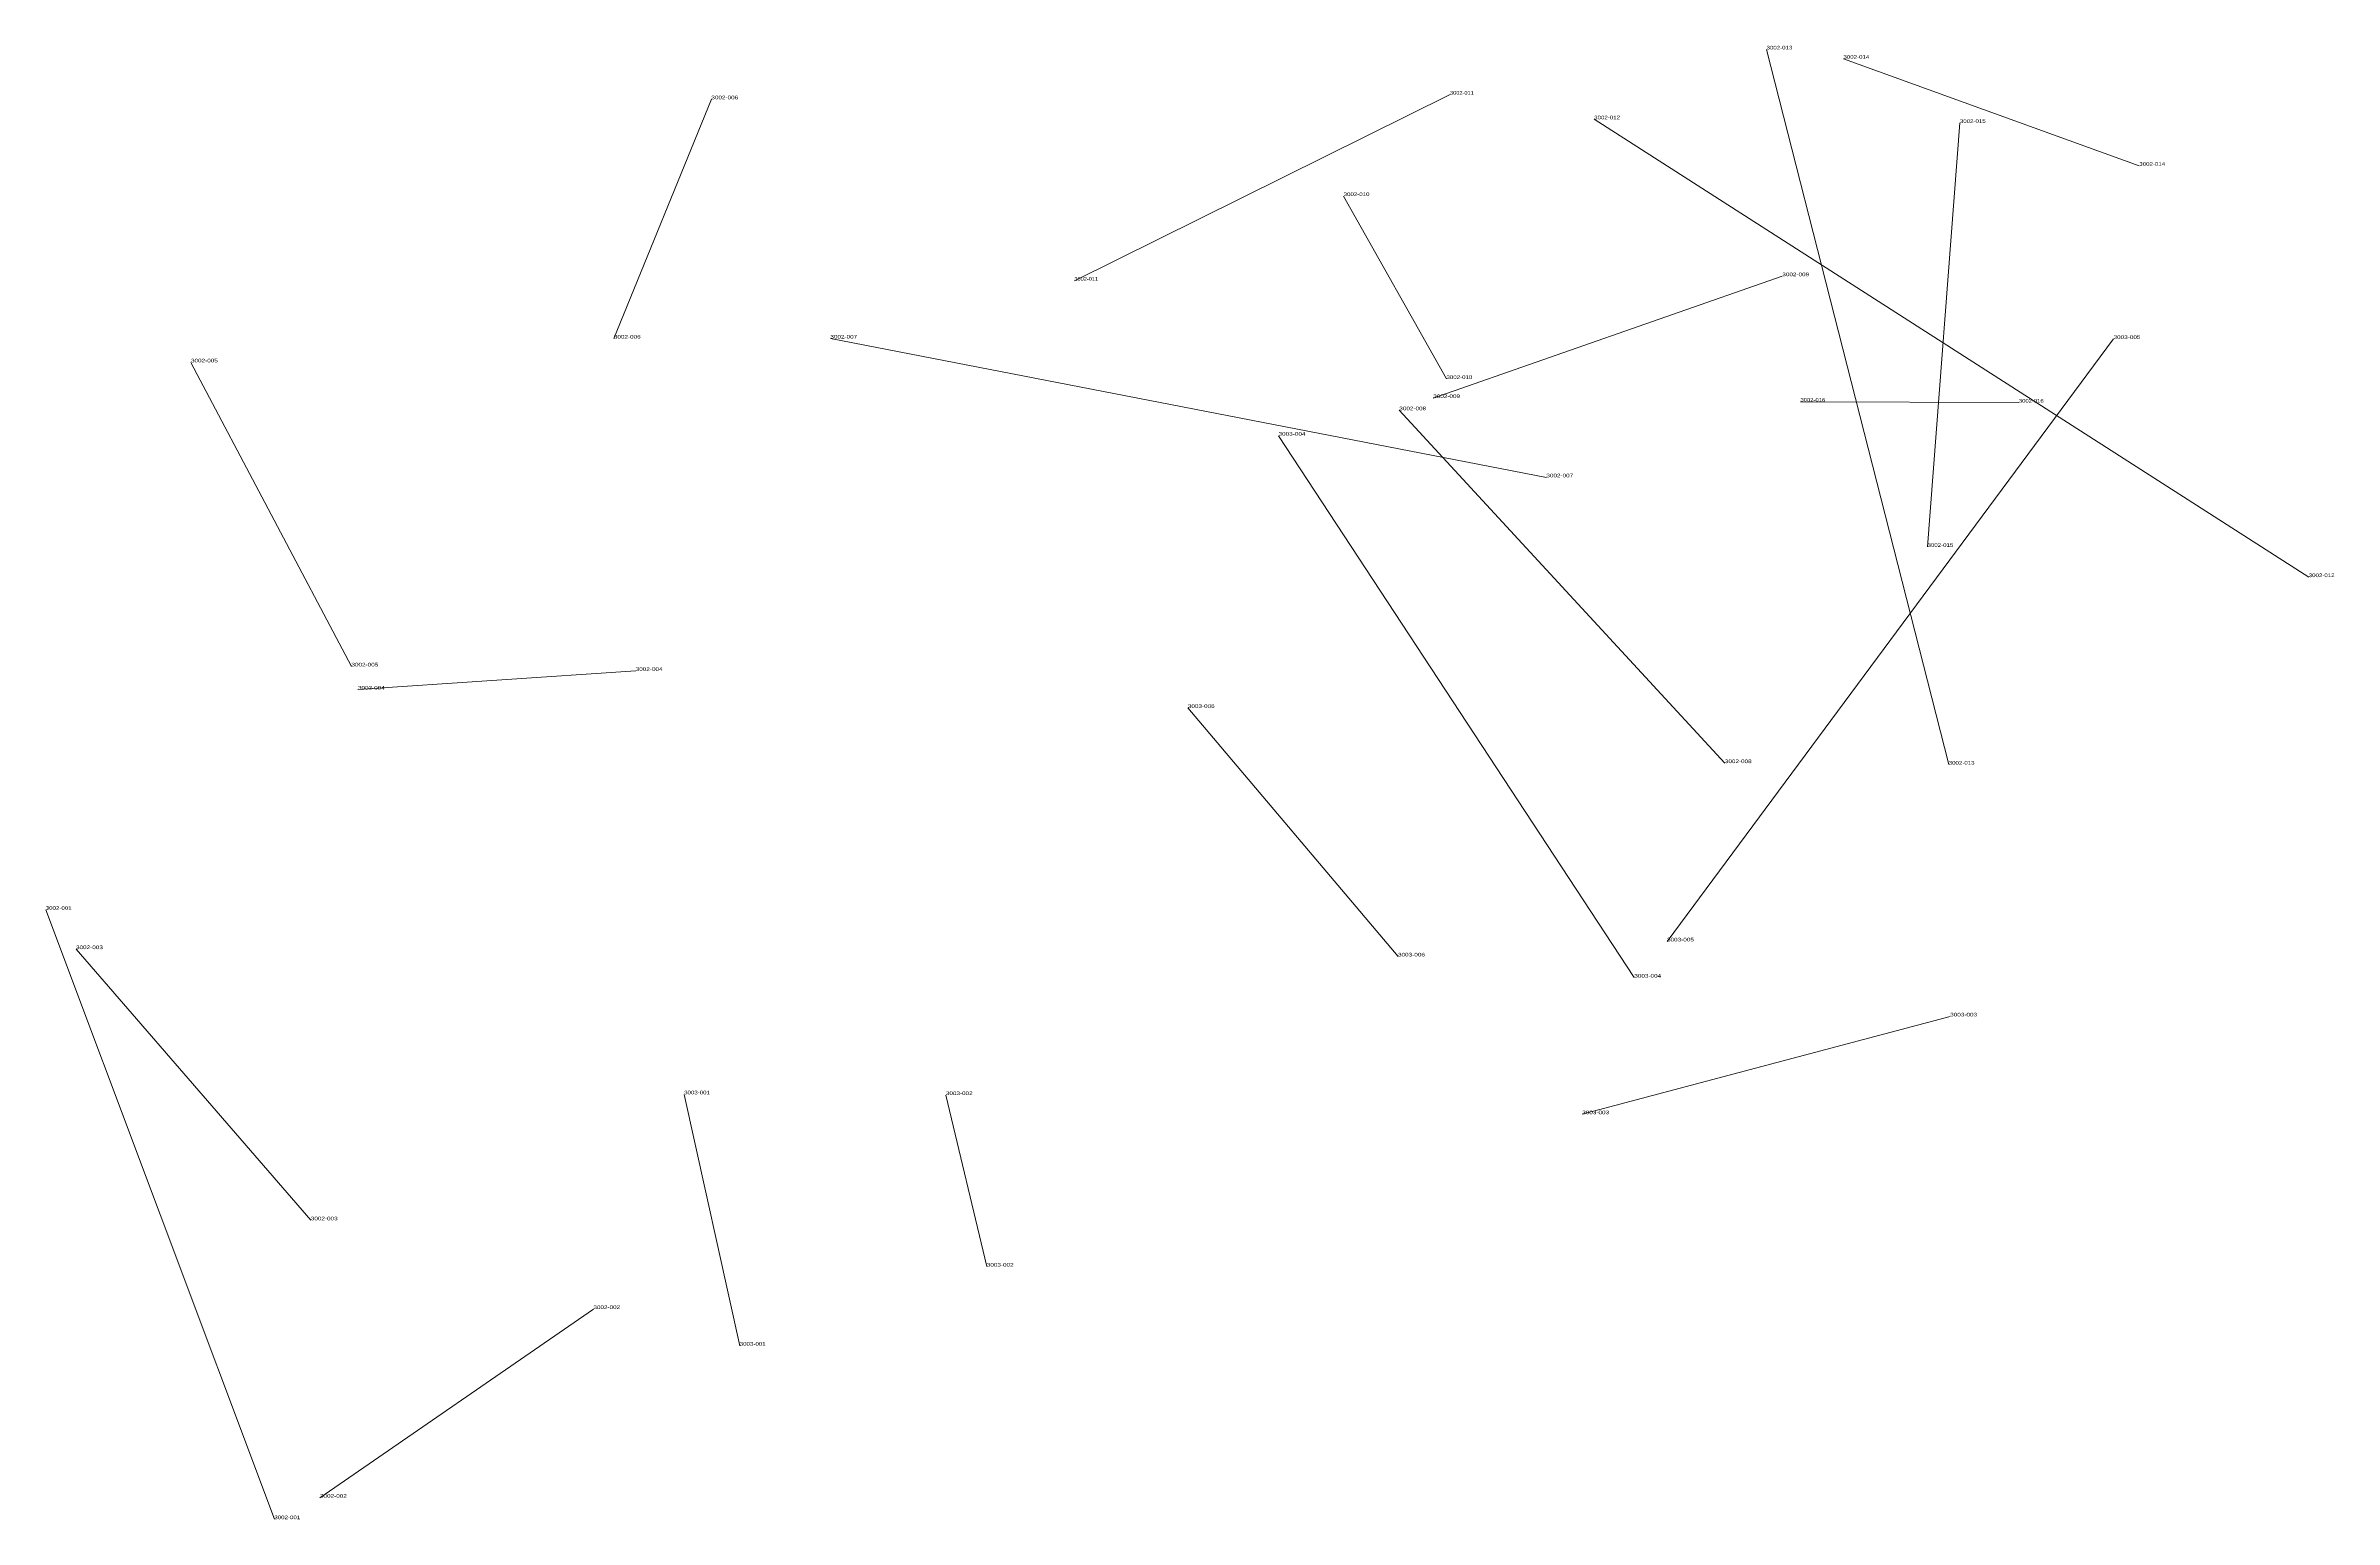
# Model space of a CAD drawing. Header units: metres. Extents: x 571156 to 607184, y 703608 to 727431.
# Drawn here: x 583324 to 584576, y 715385 to 716192 of the extents above; entities that cross this region are included whole.
import ezdxf

# ---------------------------------------------------------------- set-up
doc = ezdxf.new("R2010")
doc.units = ezdxf.units.M
doc.header["$LTSCALE"] = 0.8
doc.layers.add('60', color=7, linetype='Continuous', lineweight=13)
doc.layers.add('61', color=7, linetype='Continuous')

msp = doc.modelspace()

# ---------------------------------------------------------------- linework, layer by layer
at = {"layer": '60'}
for p, q in [((584265.42, 716189.5), (584365.11, 715798.03)), ((584307.51, 716184.39), (584469.41, 716125.82)), ((583634.66, 716031.23), (583688.02, 716162.24)), ((584092.23, 716164.81), (583886.67, 716062.91)), ((584171.12, 716151.27), (584562.11, 715900.67)), ((584371.23, 716149.28), (584353.52, 715917.23)), ((584090.29, 716009.13), (584034.01, 716109.26)), ((584083.03, 715998.67), (584274.06, 716065.39)), ((583753.14, 716031.26), (584144.93, 715955.3)), ((584210.97, 715701.27), (584455.33, 716031.04)), ((583491.06, 715851.79), (583403.27, 716018.21)), ((584403.51, 715996.19), (584283.99, 715996.69)), ((584064.47, 715992.02), (584242.6, 715798.86)), ((584193.06, 715681.44), (583998.42, 715978.07)), ((583494.61, 715839.11), (583646.63, 715849.35)), ((584063.77, 715693.04), (583948.75, 715829.07)), ((583448.89, 715385.03), (583323.81, 715718.57)), ((583468.83, 715548.62), (583340.36, 715697.05)), ((584164.57, 715606.69), (584365.94, 715660.21)), ((583703.59, 715479.99), (583673.12, 715617.58)), ((583838.74, 715523.26), (583816.32, 715617.17)), ((583473.86, 715396.75), (583623.45, 715500.04))]:
    msp.add_line(p, q, dxfattribs=at)

# ---------------------------------------------------------------- texts
for s, width, p in [('3002-006', 1.3, (583688.02, 716162.24)), ('3002-014', 1.25, (584469.41, 716125.82)), ('3002-010', 1.25, (584034.01, 716109.26)), ('3002-009', 1.3, (584274.06, 716065.39)), ('3002-011', 1.15, (583886.67, 716062.91)), ('3003-005', 1.3, (584455.33, 716031.04)), ('3002-005', 1.3, (583403.27, 716018.21)), ('3002-016', 1.2, (584283.99, 715996.69)), ('3003-004', 1.3, (583998.42, 715978.07)), ('3002-007', 1.3, (584144.93, 715955.3)), ('3002-015', 1.25, (584353.52, 715917.23)), ('3002-012', 1.25, (584562.11, 715900.67)), ('3002-004', 1.3, (583646.63, 715849.35)), ('3003-006', 1.3, (583948.75, 715829.07)), ('3002-008', 1.3, (584242.6, 715798.86)), ('3002-013', 1.25, (584365.11, 715798.03)), ('3002-001', 1.25, (583323.81, 715718.57)), ('3002-003', 1.3, (583340.36, 715697.05)), ('3003-003', 1.3, (584365.94, 715660.21)), ('3003-001', 1.25, (583673.12, 715617.58)), ('3003-002', 1.3, (583816.32, 715617.17)), ('3002-002', 1.3, (583623.45, 715500.04))]:
    msp.add_text(s, height=2, dxfattribs=dict(at, width=width)).set_placement(p)
at = {"layer": '61'}
for s, width, p in [('3002-013', 1.25, (584265.42, 716189.5)), ('3002-014', 1.25, (584307.51, 716184.39)), ('3002-011', 1.15, (584092.23, 716164.81)), ('3002-012', 1.25, (584171.12, 716151.27)), ('3002-015', 1.25, (584371.23, 716149.28)), ('3002-006', 1.3, (583634.66, 716031.23)), ('3002-007', 1.3, (583753.14, 716031.26)), ('3002-010', 1.25, (584090.29, 716009.13)), ('3002-008', 1.3, (584064.47, 715992.02)), ('3002-009', 1.3, (584083.03, 715998.67)), ('3002-016', 1.2, (584403.51, 715996.19)), ('3002-005', 1.3, (583491.06, 715851.79)), ('3002-004', 1.3, (583494.61, 715839.11)), ('3003-006', 1.3, (584063.77, 715693.04)), ('3003-005', 1.3, (584210.97, 715701.27)), ('3003-004', 1.3, (584193.06, 715681.44)), ('3003-003', 1.3, (584164.57, 715606.69)), ('3002-003', 1.3, (583468.83, 715548.62)), ('3003-002', 1.3, (583838.74, 715523.26)), ('3003-001', 1.25, (583703.59, 715479.99)), ('3002-002', 1.3, (583473.86, 715396.75)), ('3002-001', 1.25, (583448.89, 715385.03))]:
    msp.add_text(s, height=2, dxfattribs=dict(at, width=width)).set_placement(p)

doc.saveas('drawing.dxf')
